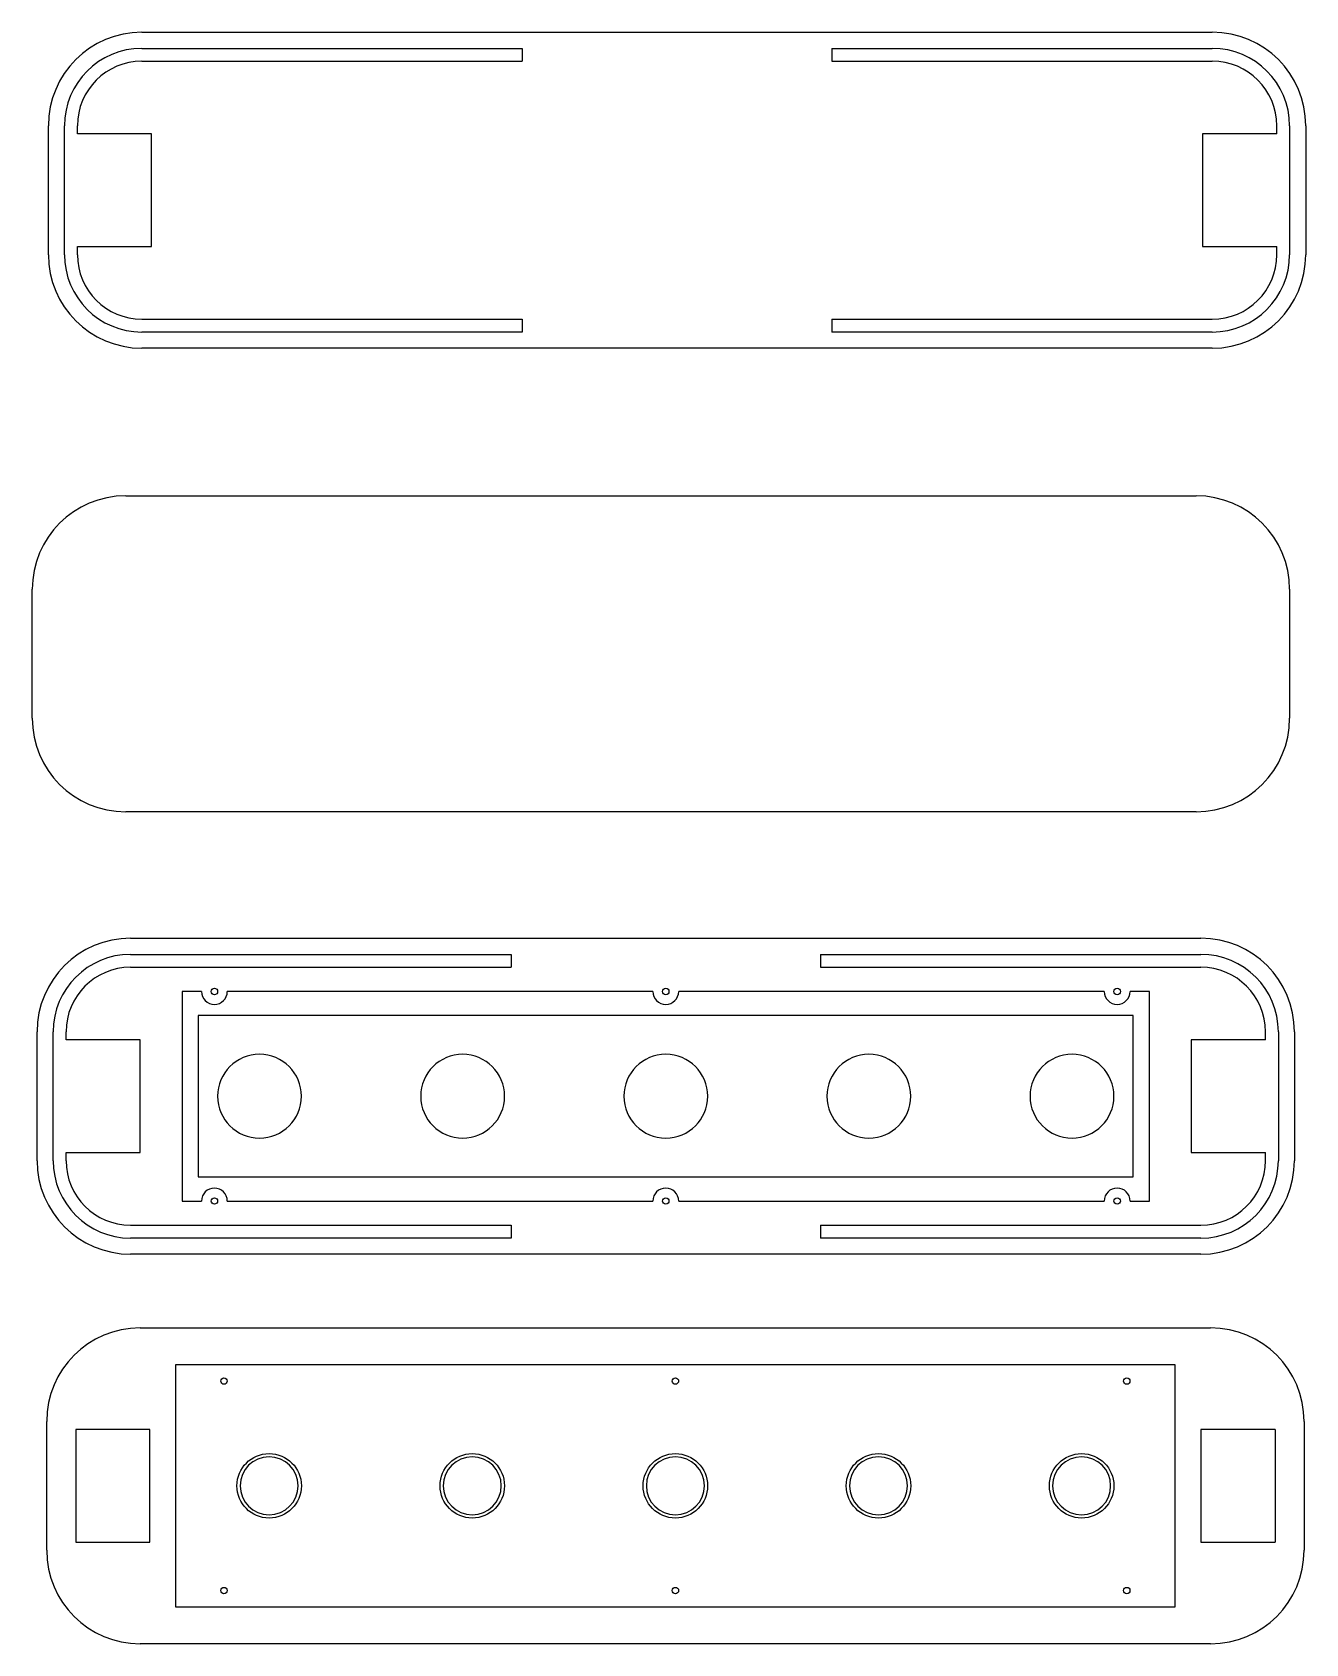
# Model space of a CAD drawing. Header units: millimetres. Extents: x -642 to 1453, y -425 to 464.
# Drawn here: x 566.8 to 961.8, y -266.3 to 233.6 of the extents above; entities that cross this region are included whole.
import ezdxf

# ---------------------------------------------------------------- set-up
doc = ezdxf.new("R2010")
doc.units = ezdxf.units.MM
for name, color, linetype, lineweight, true_color in [('layer 1', 5, 'Continuous', 25, 0x0000ff), ('layer 2', 1, 'Continuous', 25, 0xff0000), ('layer 3', 3, 'Continuous', 25, 0x00ff00), ('layer 5', 6, 'Continuous', 25, 0xff00ff)]:
    doc.layers.add(name, color=color, linetype=linetype, lineweight=lineweight, true_color=true_color)

msp = doc.modelspace()

# ---------------------------------------------------------------- linework, layer by layer
at = {"layer": 'layer 1'}
for p, q in [((600.76, 233.58), (932.76, 233.58)), ((571.76, 164.58), (571.76, 204.58)), ((961.76, 204.58), (961.76, 164.58)), ((932.76, 135.58), (600.76, 135.58)), ((595.76, 89.77), (927.76, 89.77)), ((566.76, 20.77), (566.76, 60.77)), ((956.76, 60.77), (956.76, 20.77)), ((927.76, -8.23), (595.76, -8.23)), ((619.26, -63.98), (613.26, -63.98)), ((613.26, -63.98), (613.26, -128.98)), ((759.26, -63.98), (627.26, -63.98)), ((899.26, -63.98), (767.26, -63.98)), ((913.26, -63.98), (907.26, -63.98)), ((913.26, -128.98), (913.26, -63.98)), ((613.26, -128.98), (619.26, -128.98)), ((627.26, -128.98), (759.26, -128.98)), ((767.26, -128.98), (899.26, -128.98)), ((907.26, -128.98), (913.26, -128.98)), ((921.24, -179.83), (611.24, -179.83)), ((611.24, -179.83), (611.24, -254.83)), ((921.24, -254.83), (921.24, -179.83)), ((611.24, -254.83), (921.24, -254.83))]:
    msp.add_line(p, q, dxfattribs=at)
for centre, radius, start, end in [((600.76, 204.58), 29, 90, 180), ((932.76, 204.58), 29, 0, 90), ((600.76, 164.58), 29, 180, 270), ((932.76, 164.58), 29, 270, 0), ((595.76, 60.77), 29, 90, 180), ((927.76, 60.77), 29, 0, 90), ((595.76, 20.77), 29, 180, 270), ((927.76, 20.77), 29, 270, 0), ((623.26, -63.98), 4, 180, 0), ((763.26, -63.98), 4, 180, 0), ((903.26, -63.98), 4, 180, 0), ((623.26, -128.98), 4, 0, 180), ((763.26, -128.98), 4, 0, 180), ((903.26, -128.98), 4, 0, 180)]:
    msp.add_arc(centre, radius, start, end, dxfattribs=at)
at = {"layer": 'layer 2'}
for p, q in [((600.76, 228.58), (718.76, 228.58)), ((718.76, 228.58), (718.76, 224.58)), ((814.76, 228.58), (932.76, 228.58)), ((814.76, 228.58), (814.76, 224.58)), ((600.76, 224.58), (718.76, 224.58)), ((814.76, 224.58), (932.76, 224.58)), ((576.76, 164.58), (576.76, 204.58)), ((580.76, 202.08), (580.76, 204.58)), ((603.76, 202.08), (580.76, 202.08)), ((603.76, 167.08), (603.76, 202.08)), ((952.76, 202.08), (929.76, 202.08)), ((929.76, 202.08), (929.76, 167.08)), ((952.76, 202.08), (952.76, 204.58)), ((956.76, 204.58), (956.76, 164.58)), ((580.76, 164.58), (580.76, 167.08)), ((580.76, 167.08), (603.76, 167.08)), ((929.76, 167.08), (952.76, 167.08)), ((952.76, 164.58), (952.76, 167.08)), ((600.76, 144.58), (718.76, 144.58)), ((718.76, 140.58), (600.76, 140.58)), ((718.76, 144.58), (718.76, 140.58)), ((814.76, 144.58), (932.76, 144.58)), ((814.76, 144.58), (814.76, 140.58)), ((932.76, 140.58), (814.76, 140.58)), ((597.26, -52.48), (715.26, -52.48)), ((715.26, -52.48), (715.26, -56.48)), ((811.26, -52.48), (929.26, -52.48)), ((811.26, -52.48), (811.26, -56.48)), ((597.26, -56.48), (715.26, -56.48)), ((811.26, -56.48), (929.26, -56.48)), ((573.26, -116.48), (573.26, -76.48)), ((577.26, -78.98), (577.26, -76.48)), ((600.26, -78.98), (577.26, -78.98)), ((600.26, -113.98), (600.26, -78.98)), ((949.26, -78.98), (926.26, -78.98)), ((926.26, -78.98), (926.26, -113.98)), ((949.26, -78.98), (949.26, -76.48)), ((953.26, -76.48), (953.26, -116.48)), ((577.26, -116.48), (577.26, -113.98)), ((577.26, -113.98), (600.26, -113.98)), ((926.26, -113.98), (949.26, -113.98)), ((949.26, -116.48), (949.26, -113.98)), ((597.26, -136.48), (715.26, -136.48)), ((715.26, -136.48), (715.26, -140.48)), ((811.26, -136.48), (929.26, -136.48)), ((811.26, -136.48), (811.26, -140.48)), ((715.26, -140.48), (597.26, -140.48)), ((929.26, -140.48), (811.26, -140.48)), ((603.24, -199.83), (580.24, -199.83)), ((580.24, -199.83), (580.24, -234.83)), ((603.24, -234.83), (603.24, -199.83)), ((952.24, -199.83), (929.24, -199.83)), ((929.24, -199.83), (929.24, -234.83)), ((952.24, -199.83), (952.24, -234.83)), ((580.24, -234.83), (603.24, -234.83)), ((929.24, -234.83), (952.24, -234.83))]:
    msp.add_line(p, q, dxfattribs=at)
at = {"layer": 'layer 2', "flags": 128}
for points in [[(624.26, -96.48, 1), (650.26, -96.48, 1)], [(687.26, -96.48, 1), (713.26, -96.48, 1)], [(750.26, -96.48, 1), (776.26, -96.48, 1)], [(813.26, -96.48, 1), (839.26, -96.48, 1)], [(876.26, -96.48, 1), (902.26, -96.48, 1)], [(631.24, -217.33, 1), (649.24, -217.33, 1)], [(694.24, -217.33, 1), (712.24, -217.33, 1)], [(757.24, -217.33, 1), (775.24, -217.33, 1)], [(820.24, -217.33, 1), (838.24, -217.33, 1)], [(883.24, -217.33, 1), (901.24, -217.33, 1)]]:
    msp.add_lwpolyline(points, format="xyb", close=True, dxfattribs=at)
at = {"layer": 'layer 2'}
for centre in [(623.26, -63.98), (763.26, -63.98), (903.26, -63.98), (623.26, -128.98), (763.26, -128.98), (903.26, -128.98), (626.24, -184.83), (766.24, -184.83), (906.24, -184.83), (626.24, -249.83), (766.24, -249.83), (906.24, -249.83)]:
    msp.add_circle(centre, 1, dxfattribs=at)
for centre, radius, start, end in [((600.76, 204.58), 24, 90, 180), ((932.76, 204.58), 24, 0, 90), ((600.76, 204.58), 20, 90, 180), ((932.76, 204.58), 20, 0, 90), ((600.76, 164.58), 24, 180, 270), ((600.76, 164.58), 20, 180, 270), ((932.76, 164.58), 20, 270, 0), ((932.76, 164.58), 24, 270, 0), ((597.26, -76.48), 24, 90, 180), ((929.26, -76.48), 24, 0, 90), ((597.26, -76.48), 20, 90, 180), ((929.26, -76.48), 20, 0, 90), ((597.26, -116.48), 24, 180, 270), ((597.26, -116.48), 20, 180, 270), ((929.26, -116.48), 20, 270, 0), ((929.26, -116.48), 24, 270, 0)]:
    msp.add_arc(centre, radius, start, end, dxfattribs=at)
at = {"layer": 'layer 3'}
for p, q in [((908.26, -71.48), (618.26, -71.48)), ((618.26, -71.48), (618.26, -121.48)), ((908.26, -121.48), (908.26, -71.48)), ((618.26, -121.48), (908.26, -121.48))]:
    msp.add_line(p, q, dxfattribs=at)
for centre in [(640.24, -217.33), (703.24, -217.33), (766.24, -217.33), (829.24, -217.33), (892.24, -217.33)]:
    msp.add_circle(centre, 10, dxfattribs=at)
at = {"layer": 'layer 5'}
for p, q in [((597.26, -47.48), (929.26, -47.48)), ((568.26, -116.48), (568.26, -76.48)), ((958.26, -76.48), (958.26, -116.48)), ((929.26, -145.48), (597.26, -145.48)), ((600.24, -168.33), (932.24, -168.33)), ((571.24, -237.33), (571.24, -197.33)), ((961.24, -197.33), (961.24, -237.33)), ((932.24, -266.33), (600.24, -266.33))]:
    msp.add_line(p, q, dxfattribs=at)
for centre, start, end in [((597.26, -76.48), 90, 180), ((929.26, -76.48), 0, 90), ((597.26, -116.48), 180, 270), ((929.26, -116.48), 270, 0), ((600.24, -197.33), 90, 180), ((932.24, -197.33), 0, 90), ((600.24, -237.33), 180, 270), ((932.24, -237.33), 270, 0)]:
    msp.add_arc(centre, 29, start, end, dxfattribs=at)

doc.saveas('drawing.dxf')
